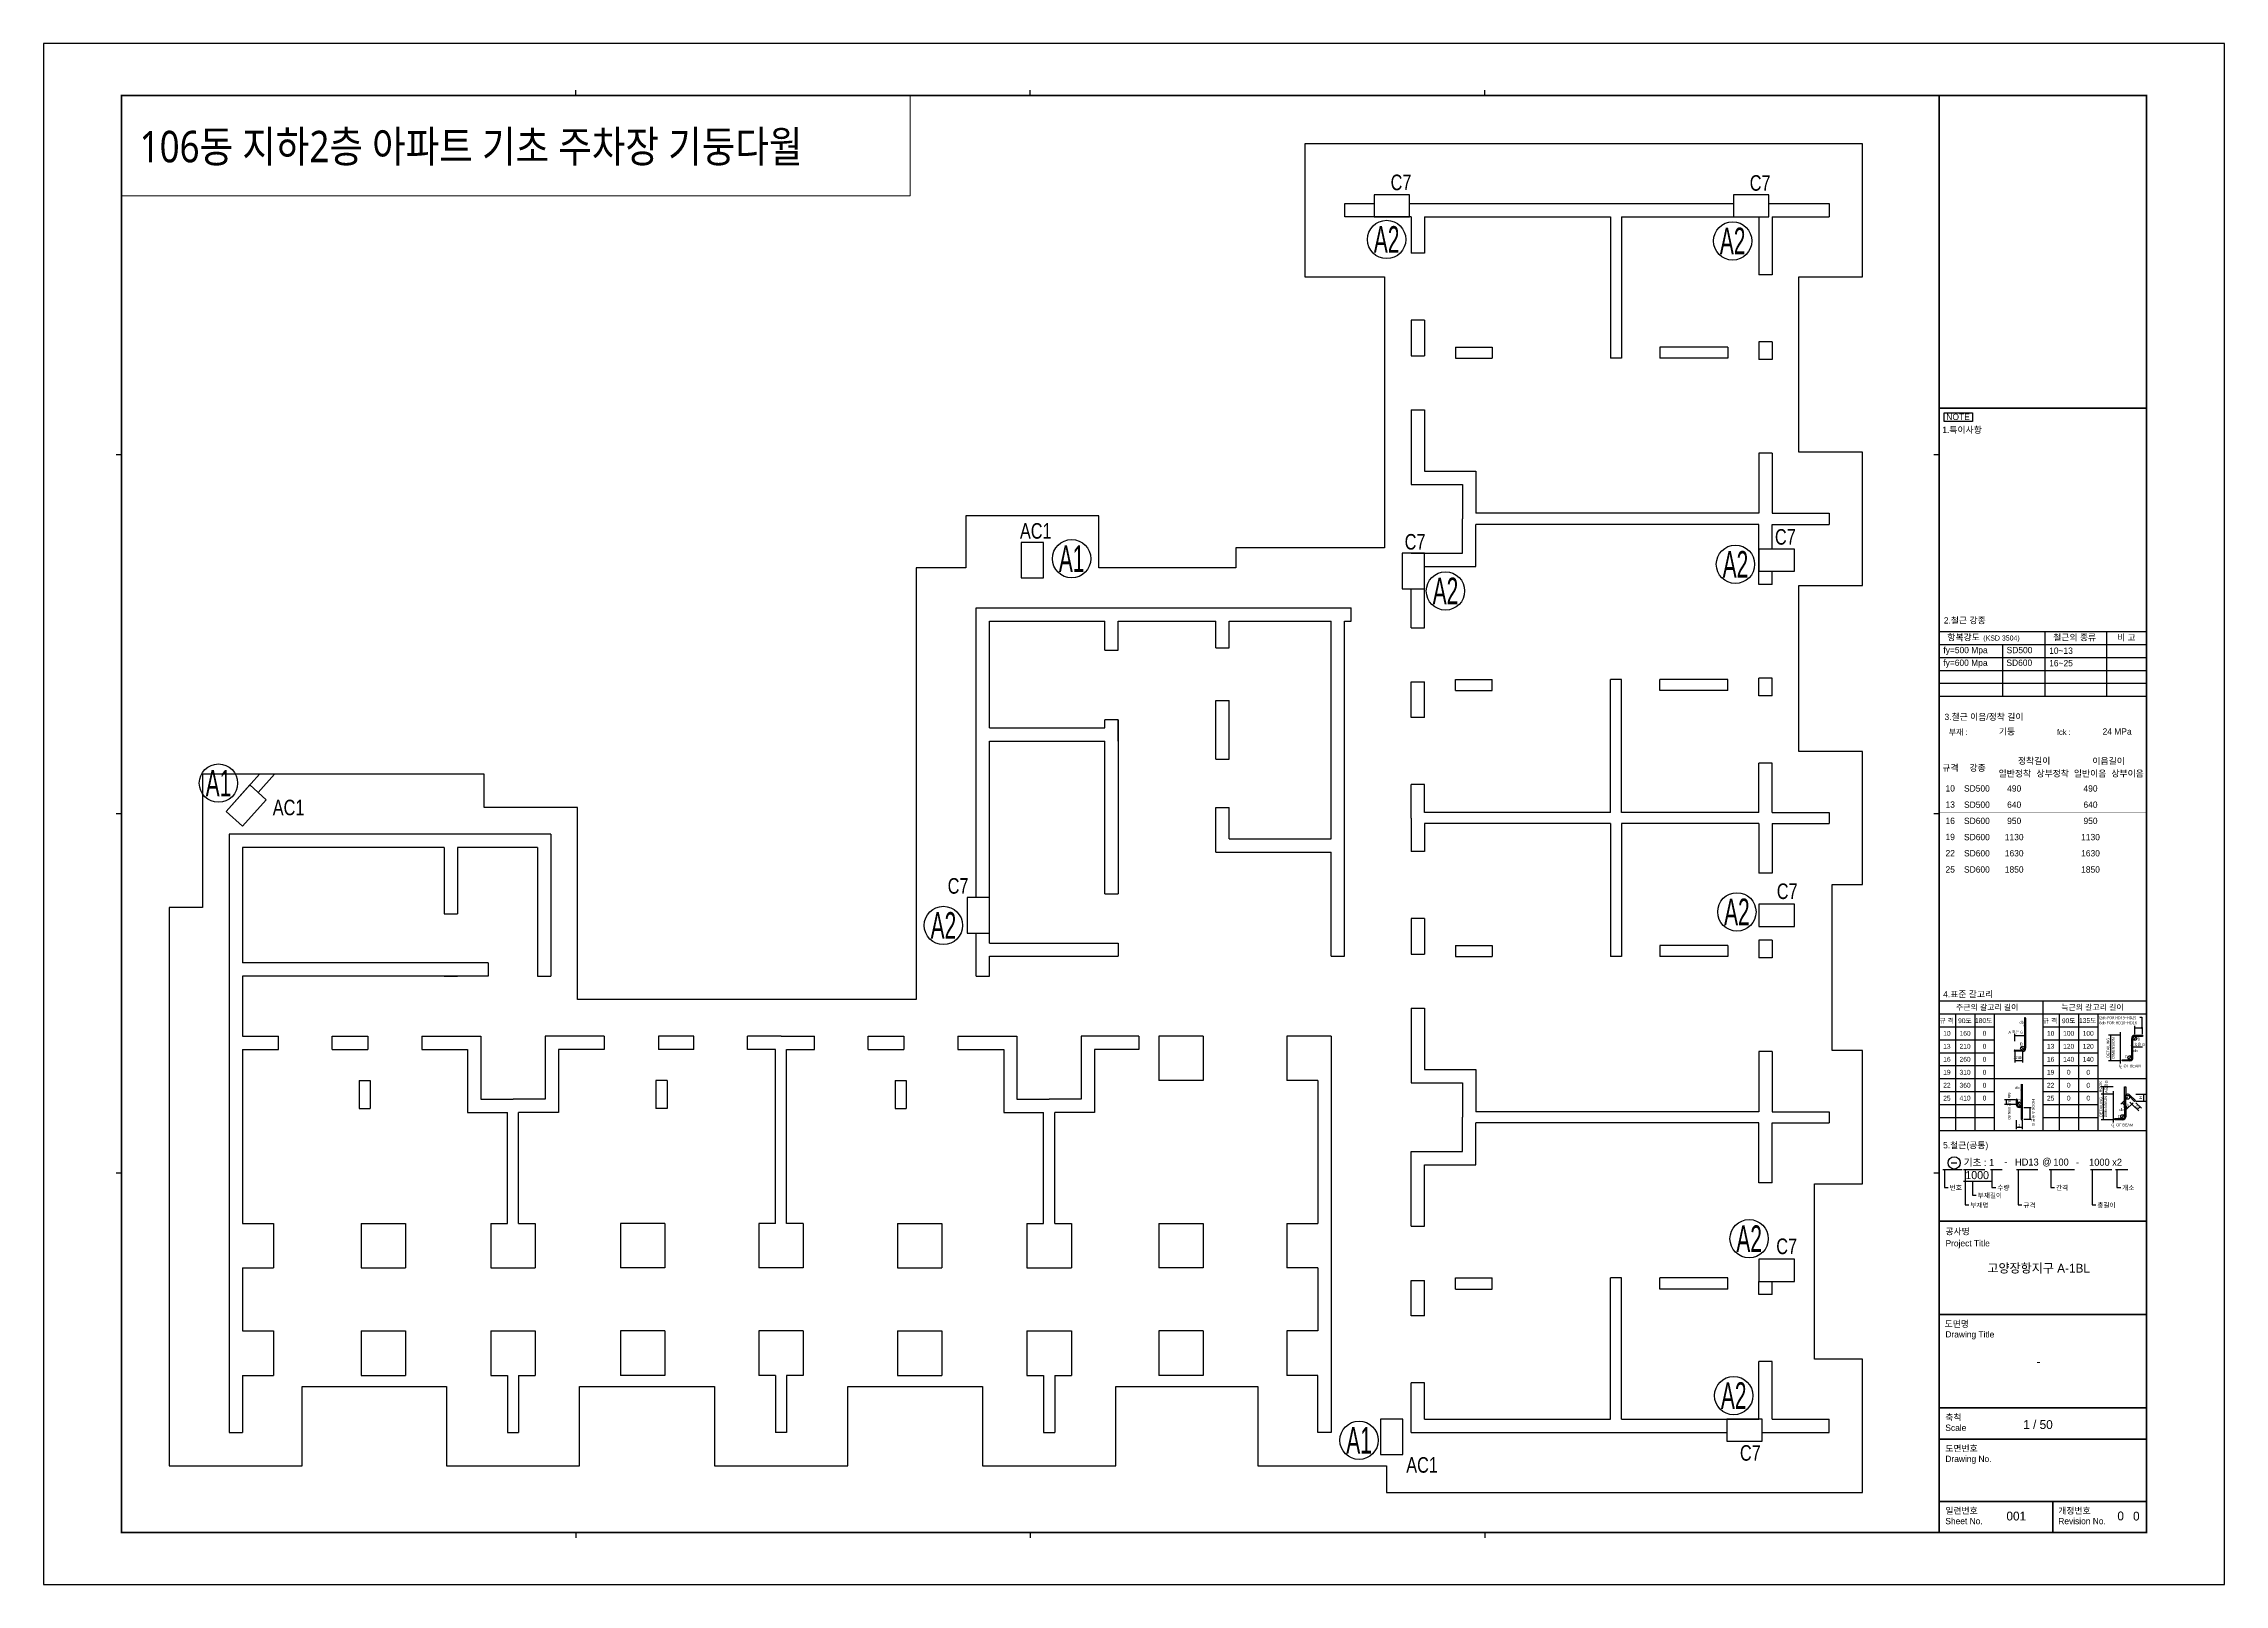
# Model space of a CAD drawing. Header units: millimetres. Extents: x 262481 to 2519995, y -394348 to 364571.
# Drawn here: x 418421 to 467561, y -300030 to -265322 of the extents above; entities that cross this region are included whole.
import ezdxf
from ezdxf.enums import TextEntityAlignment as Align

# ---------------------------------------------------------------- set-up
doc = ezdxf.new("R2010")
doc.units = ezdxf.units.MM
doc.header["$LTSCALE"] = 65
doc.layers.get('Defpoints').update_dxf_attribs({"color": 145})
for name, color, linetype in [('AMAC-NO', 5, 'Continuous'), ('DIM', 7, 'Continuous'), ('기둥부호', 1, 'Continuous')]:
    doc.layers.add(name, color=color, linetype=linetype)
doc.layers.add('XTITLE', color=22, linetype='Continuous', lineweight=0)
doc.styles.add('ARIAL', font='malgun.ttf')
doc.styles.add('HYULL', font='Dotum.ttf')
doc.styles.add('XRebarSheet', font='Hmkmrhd_0.ttf')
doc.styles.add('돋움', font='malgun.ttf')
doc.styles.add('돋음', font='Dotum.ttf')
doc.dimstyles.new('NDIM', dxfattribs={"dimtxt": 3, "dimasz": 1.5, "dimexe": 2, "dimexo": 2, "dimgap": 1, "dimtad": 1, "dimdec": 0, "dimdsep": 46, "dimlunit": 6, "dimtxsty": 'ARIAL', "dimblk": 'DOT', "dimcen": 1, "dimclrd": 256, "dimclre": 7, "dimclrt": 3, "dimadec": 0, "dimazin": 0, "dimtfac": 1, "dimtdec": 0, "dimtix": 1, "dimtmove": 2, "dimatfit": 3, "dimldrblk": 'DOT', "dimfxl": 0, "dimtvp": 1, "dimtolj": 1, "dimlwd": -1, "dimlwe": -1, "dimarcsym": 0})

msp = doc.modelspace()

# ---------------------------------------------------------------- texts
at = {"layer": 'AMAC-NO', "color": 1, "style": '돋음', "width": 0.6}
for p in [(448683.5, -269733.8), (456480.9, -269766.3), (456543.8, -277051.2), (450009.8, -277651.3), (438696.9, -285186.5), (456575.7, -284880.8), (456852.3, -292243.5), (456504.2, -295776.8)]:
    msp.add_text('A2', height=600, dxfattribs=at).set_placement(p, align=Align.MIDDLE_CENTER)
at = {"layer": 'AMAC-NO', "color": 7, "style": '돋음', "width": 0.6}
for p in [(441585.9, -276924.8), (422361.3, -281980.8), (448062.6, -296783.5)]:
    msp.add_text('A1', height=600, dxfattribs=at).set_placement(p, align=Align.MIDDLE_CENTER)
at = {"layer": 'XTITLE', "color": 2, "style": '돋움', "width": 0.85}
msp.add_text('106동 지하2층 아파트 기초 주차장 기둥다월', height=709.93, dxfattribs=at).set_placement((420586.4, -267641.3), align=Align.MIDDLE_LEFT)
at = {"layer": '기둥부호', "color": 3, "style": '돋음', "width": 0.8}
for s, p in [('C7', (449007.2, -268447.3)), ('C7', (457099.3, -268460.1)), ('AC1', (440777.2, -276298.2)), ('C7', (449323.9, -276543.9)), ('C7', (457667.6, -276433.1)), ('AC1', (423940.6, -282528.4)), ('C7', (439026.5, -284295.6)), ('C7', (457709.2, -284415.6)), ('C7', (457697.7, -292413.8)), ('AC1', (449482, -297338.5)), ('C7', (456879, -297068.8))]:
    msp.add_text(s, height=350, dxfattribs=at).set_placement(p, align=Align.MIDDLE)

# ---------------------------------------------------------------- blocks, each defined once
blk = doc.blocks.new('_Dot')
at = {"color": 0, "linetype": 'ByBlock', "lineweight": -2}
blk.add_line((-0.5, 0), (-1, 0), dxfattribs=at)
at = {"color": 0, "linetype": 'ByBlock', "const_width": 0.5}
blk.add_lwpolyline([(-0.25, 0, 1), (0.25, 0, 1)], format="xyb", close=True, dxfattribs=at)
blk = doc.blocks.new('*D12')
at = {"color": 7, "transparency": 16777216}
for p, q in [((80432, 20451), (80432, 20463)), ((80477, 20451), (80477, 20463))]:
    blk.add_line(p, q, dxfattribs=at)
at = {"transparency": 16777216}
blk.add_line((80433, 20461), (80475, 20461), dxfattribs=at)
at = {"layer": 'Defpoints', "color": 0, "transparency": 16777216}
for p in [(80432, 20449), (80477, 20461), (80477, 20449)]:
    blk.add_point(p, dxfattribs=at)
at = {"transparency": 16777216, "xscale": 1.5, "yscale": 1.5, "zscale": 1.5, "rotation": 180}
blk.add_blockref('_Dot', (80432, 20461), dxfattribs=at)
at = {"transparency": 16777216, "xscale": 1.5, "yscale": 1.5, "zscale": 1.5}
blk.add_blockref('_Dot', (80477, 20461), dxfattribs=at)
blk = doc.blocks.new('*D13')
at = {"color": 7, "transparency": 16777216}
for p, q in [((76172, 19024), (76172, 19045)), ((76217, 19024), (76217, 19045))]:
    blk.add_line(p, q, dxfattribs=at)
at = {"transparency": 16777216}
blk.add_line((76215, 19043), (76174, 19043), dxfattribs=at)
at = {"layer": 'Defpoints', "color": 0, "transparency": 16777216}
for p in [(76172, 19043), (76172, 19022), (76217, 19022)]:
    blk.add_point(p, dxfattribs=at)
at = {"transparency": 16777216, "xscale": 1.5, "yscale": 1.5, "zscale": 1.5, "rotation": 180}
blk.add_blockref('_Dot', (76172, 19043), dxfattribs=at)
at = {"transparency": 16777216, "xscale": 1.5, "yscale": 1.5, "zscale": 1.5}
blk.add_blockref('_Dot', (76217, 19043), dxfattribs=at)
blk = doc.blocks.new('*D14')
at = {"transparency": 16777216}
blk.add_line((80158, 18181), (80199, 18181), dxfattribs=at)
at = {"layer": 'Defpoints', "color": 0, "transparency": 16777216}
for p in [(80156, 18181), (80201, 18181), (80201, 18181)]:
    blk.add_point(p, dxfattribs=at)
at = {"transparency": 16777216, "xscale": 1.5, "yscale": 1.5, "zscale": 1.5, "rotation": 180}
blk.add_blockref('_Dot', (80156, 18181), dxfattribs=at)
at = {"transparency": 16777216, "xscale": 1.5, "yscale": 1.5, "zscale": 1.5}
blk.add_blockref('_Dot', (80201, 18181), dxfattribs=at)
blk = doc.blocks.new('ZBZDBSTH')
at = {"color": 8, "linetype": 'ByBlock'}
blk.add_lwpolyline([(17830, 3895), (17145, 3895), (17145, 7635), (17830, 7635), (17830, 10635), (16395, 10635), (16395, 14375), (17830, 14375), (17830, 17375), (16395, 17375), (16395, 21325), (17830, 21325), (17830, 24325), (5265, 24325), (5265, 21325), (7055, 21325), (7055, 15220), (3705, 15220), (3705, 14770), (620, 14770), (620, 15945), (-2380, 15945), (-2380, 14770), (-3495, 14770), (-3495, 5045), (-11130, 5045), (-11130, 9370), (-13230, 9370), (-13230, 10120), (-19580, 10120), (-19580, 7120), (-20330, 7120), (-20330, -5455), (-17330, -5455), (-17330, -3670), (-14080, -3670), (-14080, -5455), (-11080, -5455), (-11080, -3670), (-8040, -3670), (-8040, -5455), (-5040, -5455), (-5040, -3670), (-2000, -3670), (-2000, -5455), (1000, -5455), (1000, -3670), (4205, -3670), (4205, -5455), (7105, -5455), (7105, -6055), (17830, -6055), (17830, -3055), (16745, -3055), (16745, 895), (17830, 895)], close=True, dxfattribs=at)
at = {"layer": 'DIM', "color": 5}
for p, q in [((7620, 23175), (6820, 23175)), ((6820, 23175), (6820, 22975)), ((7620, 22975), (7620, 23175)), ((15720, 23175), (14920, 23175)), ((14920, 23175), (14920, 22975)), ((15720, 22975), (15720, 23175)), ((6165, 22975), (6820, 22975)), ((6165, 22675), (6165, 22975)), ((7655, 22675), (6165, 22675)), ((7620, 22975), (14920, 22975)), ((7655, 22675), (7655, 21860)), ((7955, 22675), (7955, 21860)), ((7955, 22675), (12150, 22675)), ((12150, 22675), (12150, 19495)), ((12400, 22675), (12400, 19495)), ((12400, 22675), (15495, 22675)), ((15495, 22675), (15495, 21375)), ((15720, 22975), (17080, 22975)), ((15795, 22675), (15795, 21375)), ((15795, 22675), (17080, 22675)), ((17080, 22975), (17080, 22675)), ((7955, 21860), (7655, 21860)), ((15795, 21375), (15495, 21375)), ((7955, 20350), (7655, 20350)), ((7655, 20350), (7655, 19550)), ((7955, 20350), (7955, 19550)), ((8655, 19745), (9485, 19745)), ((8655, 19745), (8655, 19495)), ((9485, 19745), (9485, 19495)), ((14795, 19745), (13260, 19745)), ((13260, 19745), (13260, 19495)), ((14795, 19745), (14795, 19495)), ((15495, 19865), (15495, 19465)), ((15795, 19865), (15495, 19865)), ((15795, 19865), (15795, 19465)), ((7655, 19550), (7955, 19550)), ((8655, 19495), (9485, 19495)), ((12400, 19495), (12150, 19495)), ((14795, 19495), (13260, 19495)), ((15795, 19465), (15495, 19465)), ((7655, 18330), (7955, 18330)), ((7655, 18330), (7655, 16650)), ((7955, 18330), (7955, 16950)), ((15495, 17355), (15495, 16000)), ((15795, 17355), (15495, 17355)), ((15795, 17355), (15795, 16000)), ((7955, 16950), (9115, 16950)), ((9115, 16950), (9115, 16000)), ((7655, 16650), (8815, 16650)), ((8815, 16650), (8815, 15875)), ((8815, 15100), (8815, 15875)), ((15495, 16000), (9115, 16000)), ((15495, 15750), (9115, 15750)), ((9115, 14800), (9115, 15750)), ((15495, 14395), (15495, 15750)), ((15795, 16000), (17080, 16000)), ((15795, 15195), (15795, 15750)), ((15795, 15750), (17080, 15750)), ((17080, 16000), (17080, 15750)), ((-630, 15345), (-1130, 15345)), ((-1130, 15345), (-1130, 14545)), ((-630, 14545), (-630, 15345)), ((7655, 15100), (7455, 15100)), ((7455, 15100), (7455, 14300)), ((7655, 15100), (8815, 15100)), ((7955, 13420), (7955, 14800)), ((7955, 14800), (9115, 14800)), ((16295, 15195), (15795, 15195)), ((16295, 14695), (16295, 15195)), ((-1130, 14545), (-630, 14545)), ((7455, 14300), (7655, 14300)), ((7655, 13420), (7655, 14300)), ((15795, 14395), (15495, 14395)), ((15795, 14395), (15795, 14695)), ((15795, 14695), (16295, 14695)), ((-2145, 13870), (6305, 13870)), ((-2145, 7345), (-2145, 13870)), ((6305, 13570), (6305, 13870)), ((-1845, 11170), (-1845, 13570)), ((-1845, 13570), (755, 13570)), ((755, 12915), (755, 13570)), ((1055, 13570), (3255, 13570)), ((1055, 12915), (1055, 13570)), ((3255, 12970), (3255, 13570)), ((3555, 13570), (5855, 13570)), ((3555, 12970), (3555, 13570)), ((5855, 8670), (5855, 13570)), ((6155, 6020), (6155, 13570)), ((6155, 13570), (6305, 13570)), ((7655, 13420), (7955, 13420)), ((755, 12915), (1055, 12915)), ((3255, 12970), (3555, 12970)), ((15495, 11885), (15495, 12285)), ((15795, 12285), (15495, 12285)), ((15795, 11885), (15795, 12285)), ((7655, 12200), (7955, 12200)), ((7655, 11400), (7655, 12200)), ((7955, 11400), (7955, 12200)), ((8655, 12255), (9485, 12255)), ((8655, 12005), (8655, 12255)), ((8655, 12005), (9485, 12005)), ((9485, 12005), (9485, 12255)), ((12150, 9260), (12150, 12255)), ((12400, 12255), (12150, 12255)), ((12400, 9260), (12400, 12255)), ((14795, 12255), (13260, 12255)), ((13260, 12005), (13260, 12255)), ((14795, 12005), (13260, 12005)), ((14795, 12005), (14795, 12255)), ((15795, 11885), (15495, 11885)), ((755, 11170), (755, 11345)), ((1055, 11345), (755, 11345)), ((1055, 11345), (1055, 7430)), ((1055, 10870), (1055, 11345)), ((3255, 10460), (3255, 11780)), ((3255, 11780), (3555, 11780)), ((3555, 10460), (3555, 11780)), ((7955, 11400), (7655, 11400)), ((-1845, 11170), (755, 11170)), ((-1845, 6320), (-1845, 10870)), ((-1845, 10870), (755, 10870)), ((755, 7430), (755, 10870)), ((3255, 10460), (3555, 10460)), ((15795, 10375), (15495, 10375)), ((15495, 9260), (15495, 10375)), ((15795, 9260), (15795, 10375)), ((-18296, 10120), (-19047, 9286)), ((-17959, 10120), (-18325, 9713)), ((7955, 9890), (7655, 9890)), ((7655, 9135), (7655, 9890)), ((7955, 9260), (7955, 9890)), ((-18675, 8952), (-18140, 9546)), ((-18140, 9546), (-18325, 9713)), ((3255, 8370), (3255, 9370)), ((3255, 9370), (3555, 9370)), ((3555, 8670), (3555, 9370)), ((-19047, 9286), (-18675, 8952)), ((7655, 9135), (7655, 8380)), ((12150, 9260), (7955, 9260)), ((12150, 9010), (7955, 9010)), ((7955, 9010), (7955, 8380)), ((12150, 9010), (12150, 6015)), ((15495, 9260), (12400, 9260)), ((15495, 9010), (12400, 9010)), ((12400, 9010), (12400, 6015)), ((15495, 9010), (15495, 7895)), ((15795, 9260), (17080, 9260)), ((15795, 9010), (15795, 7895)), ((15795, 9010), (17080, 9010)), ((17080, 9260), (17080, 9010)), ((-18980, 8770), (-18980, -4705)), ((-11730, 8770), (-18980, 8770)), ((-14130, 8470), (-18680, 8470)), ((-18680, 8470), (-18680, 5870)), ((-14130, 8470), (-14130, 6980)), ((-12030, 8470), (-13830, 8470)), ((-13830, 8470), (-13830, 6980)), ((-12030, 8470), (-12030, 5570)), ((-11730, 8770), (-11730, 5570)), ((3255, 8370), (5855, 8370)), ((3555, 8670), (5855, 8670)), ((5855, 6020), (5855, 8370)), ((7955, 8380), (7655, 8380)), ((15795, 7895), (15495, 7895)), ((755, 7430), (1055, 7430)), ((-14130, 6980), (-13830, 6980)), ((-2145, 7345), (-2345, 7345)), ((-2345, 7345), (-2345, 6545)), ((15495, 7195), (15495, 6695)), ((16295, 7195), (15495, 7195)), ((16295, 6695), (16295, 7195)), ((-2345, 6545), (-2145, 6545)), ((-2145, 5570), (-2145, 6545)), ((7955, 6870), (7655, 6870)), ((7655, 6870), (7655, 6070)), ((7955, 6870), (7955, 6070)), ((15495, 6695), (16295, 6695)), ((-1845, 6320), (1055, 6320)), ((-1845, 5570), (-1845, 6020)), ((-1845, 6020), (1055, 6020)), ((1055, 6320), (1055, 6020)), ((5855, 6020), (6155, 6020)), ((7655, 6070), (7955, 6070)), ((8655, 6265), (9485, 6265)), ((8655, 6265), (8655, 6015)), ((8655, 6015), (9485, 6015)), ((9485, 6265), (9485, 6015)), ((12400, 6015), (12150, 6015)), ((14795, 6265), (13260, 6265)), ((13260, 6265), (13260, 6015)), ((14795, 6015), (13260, 6015)), ((14795, 6265), (14795, 6015)), ((15495, 6385), (15495, 5985)), ((15795, 6385), (15495, 6385)), ((15795, 5985), (15495, 5985)), ((15795, 6385), (15795, 5985)), ((-13140, 5870), (-18680, 5870)), ((-13140, 5570), (-18680, 5570)), ((-18680, 5570), (-18680, 4220)), ((-14130, 5570), (-13830, 5570)), ((-13140, 5870), (-13140, 5570)), ((-12030, 5570), (-11730, 5570)), ((-2145, 5570), (-1845, 5570)), ((7655, 4850), (7955, 4850)), ((7655, 4850), (7655, 3170)), ((7955, 4850), (7955, 3470)), ((-18680, 4220), (-17865, 4220)), ((-17865, 3920), (-17865, 4220)), ((-16655, 3920), (-16655, 4220)), ((-16655, 4220), (-15855, 4220)), ((-15855, 4220), (-15855, 3920)), ((-14635, 4220), (-14635, 3920)), ((-14635, 4220), (-13305, 4220)), ((-13305, 4220), (-13305, 2800)), ((-10525, 4220), (-11855, 4220)), ((-11855, 4220), (-11855, 2800)), ((-10525, 4220), (-10525, 3920)), ((-9305, 4220), (-9305, 3920)), ((-8505, 4220), (-9305, 4220)), ((-8505, 3920), (-8505, 4220)), ((-7295, 3920), (-7295, 4220)), ((-6540, 4220), (-7295, 4220)), ((-6540, 4220), (-5785, 4220)), ((-5785, 3920), (-5785, 4220)), ((-4575, 3920), (-4575, 4220)), ((-4575, 4220), (-3775, 4220)), ((-3775, 4220), (-3775, 3920)), ((-2555, 4220), (-2555, 3920)), ((-2555, 4220), (-1225, 4220)), ((-1225, 4220), (-1225, 2800)), ((1520, 4220), (225, 4220)), ((225, 4220), (225, 2800)), ((1520, 4220), (1520, 3920)), ((2970, 4220), (1970, 4220)), ((1970, 4220), (1970, 3220)), ((2970, 4220), (2970, 3220)), ((5855, 4220), (4855, 4220)), ((4855, 4220), (4855, 3220)), ((5855, 4220), (5855, -4705)), ((-18680, 3920), (-17865, 3920)), ((-18680, 3920), (-18680, 0)), ((-16655, 3920), (-15855, 3920)), ((-14635, 3920), (-13605, 3920)), ((-13605, 3920), (-13605, 2500)), ((-10525, 3920), (-11555, 3920)), ((-11555, 3920), (-11555, 2500)), ((-8505, 3920), (-9305, 3920)), ((-6665, 3920), (-7295, 3920)), ((-6665, 0), (-6665, 3920)), ((-6415, 0), (-6415, 3920)), ((-6415, 3920), (-5785, 3920)), ((-4575, 3920), (-3775, 3920)), ((-2555, 3920), (-1525, 3920)), ((-1525, 3920), (-1525, 2500)), ((1520, 3920), (525, 3920)), ((525, 3920), (525, 2500)), ((7955, 3470), (9115, 3470)), ((9115, 3470), (9115, 2520)), ((15495, 3875), (15495, 2520)), ((15795, 3875), (15495, 3875)), ((15795, 3875), (15795, 2520)), ((-16050, 3220), (-16050, 2590)), ((-16050, 3220), (-15800, 3220)), ((-15800, 3220), (-15800, 2590)), ((-9360, 3220), (-9360, 2590)), ((-9110, 3220), (-9360, 3220)), ((-9110, 3220), (-9110, 2590)), ((-3970, 3220), (-3970, 2590)), ((-3970, 3220), (-3720, 3220)), ((-3720, 3220), (-3720, 2590)), ((2970, 3220), (1970, 3220)), ((5555, 3220), (4855, 3220)), ((5555, 3220), (5555, 0)), ((7655, 3170), (8815, 3170)), ((8815, 3170), (8815, 2395)), ((-16050, 2590), (-15800, 2590)), ((-13605, 2500), (-12705, 2500)), ((-13305, 2800), (-12580, 2800)), ((-12705, 0), (-12705, 2500)), ((-11855, 2800), (-12580, 2800)), ((-12455, 0), (-12455, 2500)), ((-11555, 2500), (-12455, 2500)), ((-9110, 2590), (-9360, 2590)), ((-3970, 2590), (-3720, 2590)), ((-1525, 2500), (-625, 2500)), ((-1225, 2800), (-500, 2800)), ((-625, 0), (-625, 2500)), ((225, 2800), (-500, 2800)), ((525, 2500), (-375, 2500)), ((-375, 0), (-375, 2500)), ((15495, 2520), (9115, 2520)), ((15795, 2520), (17080, 2520)), ((17080, 2520), (17080, 2270)), ((8815, 1620), (8815, 2395)), ((9115, 1320), (9115, 2270)), ((15495, 2270), (9115, 2270)), ((15495, 915), (15495, 2270)), ((15795, 915), (15795, 2270)), ((15795, 2270), (17080, 2270)), ((7655, -60), (7655, 1620)), ((7655, 1620), (8815, 1620)), ((7955, -60), (7955, 1320)), ((7955, 1320), (9115, 1320)), ((15795, 915), (15495, 915)), ((-18680, 0), (-17980, 0)), ((-17980, 0), (-17980, -1000)), ((-16000, 0), (-15000, 0)), ((-16000, 0), (-16000, -1000)), ((-15000, 0), (-15000, -1000)), ((-13080, 0), (-12705, 0)), ((-13080, 0), (-13080, -1000)), ((-12455, 0), (-12080, 0)), ((-12080, 0), (-12080, -1000)), ((-9160, 0), (-10160, 0)), ((-10160, 0), (-10160, -1000)), ((-9160, 0), (-9160, -1000)), ((-6665, 0), (-7040, 0)), ((-7040, 0), (-7040, -1000)), ((-6040, 0), (-6415, 0)), ((-6040, 0), (-6040, -1000)), ((-3920, 0), (-2920, 0)), ((-3920, 0), (-3920, -1000)), ((-2920, 0), (-2920, -1000)), ((-1000, 0), (-625, 0)), ((-1000, 0), (-1000, -1000)), ((-375, 0), (0, 0)), ((0, 0), (0, -1000)), ((1970, 0), (2970, 0)), ((1970, 0), (1970, -1000)), ((2970, 0), (2970, -1000)), ((4855, 0), (5555, 0)), ((4855, 0), (4855, -1000)), ((7655, -60), (7955, -60)), ((16295, -805), (15495, -805)), ((15495, -805), (15495, -1305)), ((16295, -1305), (16295, -805)), ((-18680, -1000), (-18680, -2420)), ((-18680, -1000), (-17980, -1000)), ((-16000, -1000), (-15000, -1000)), ((-13080, -1000), (-12080, -1000)), ((-9160, -1000), (-10160, -1000)), ((-6040, -1000), (-7040, -1000)), ((-3920, -1000), (-2920, -1000)), ((-1000, -1000), (0, -1000)), ((2970, -1000), (1970, -1000)), ((5555, -1000), (4855, -1000)), ((5555, -1000), (5555, -2420)), ((7655, -1280), (7955, -1280)), ((7655, -2080), (7655, -1280)), ((7955, -2080), (7955, -1280)), ((8655, -1225), (9485, -1225)), ((8655, -1475), (8655, -1225)), ((9485, -1475), (9485, -1225)), ((12150, -4405), (12150, -1225)), ((12400, -1225), (12150, -1225)), ((12400, -4405), (12400, -1225)), ((14795, -1225), (13260, -1225)), ((13260, -1475), (13260, -1225)), ((14795, -1475), (14795, -1225)), ((15495, -1595), (15495, -1305)), ((15795, -1595), (15795, -1305)), ((15795, -1305), (16295, -1305)), ((8655, -1475), (9485, -1475)), ((14795, -1475), (13260, -1475)), ((15795, -1595), (15495, -1595)), ((-18680, -2420), (-17980, -2420)), ((-17980, -2420), (-17980, -3420)), ((-16000, -2420), (-15000, -2420)), ((-16000, -2420), (-16000, -3420)), ((-15000, -2420), (-15000, -3420)), ((-13080, -2420), (-12080, -2420)), ((-13080, -2420), (-13080, -3420)), ((-12080, -2420), (-12080, -3420)), ((-9160, -2420), (-10160, -2420)), ((-10160, -2420), (-10160, -3420)), ((-9160, -2420), (-9160, -3420)), ((-6040, -2420), (-7040, -2420)), ((-7040, -2420), (-7040, -3420)), ((-6040, -2420), (-6040, -3420)), ((-3920, -2420), (-2920, -2420)), ((-3920, -2420), (-3920, -3420)), ((-2920, -2420), (-2920, -3420)), ((-1000, -2420), (0, -2420)), ((-1000, -2420), (-1000, -3420)), ((0, -2420), (0, -3420)), ((2970, -2420), (1970, -2420)), ((1970, -2420), (1970, -3420)), ((2970, -2420), (2970, -3420)), ((4855, -2420), (4855, -3420)), ((5555, -2420), (4855, -2420)), ((7955, -2080), (7655, -2080)), ((-18680, -3420), (-18680, -4705)), ((-18680, -3420), (-17980, -3420)), ((-16000, -3420), (-15000, -3420)), ((-13080, -3420), (-12705, -3420)), ((-12705, -3420), (-12705, -4705)), ((-12455, -3420), (-12455, -4705)), ((-12455, -3420), (-12080, -3420)), ((-9160, -3420), (-10160, -3420)), ((-6665, -3420), (-7040, -3420)), ((-6665, -3420), (-6665, -4705)), ((-6415, -3420), (-6415, -4705)), ((-6040, -3420), (-6415, -3420)), ((-3920, -3420), (-2920, -3420)), ((-1000, -3420), (-625, -3420)), ((-625, -3420), (-625, -4705)), ((-375, -3420), (-375, -4705)), ((-375, -3420), (0, -3420)), ((2970, -3420), (1970, -3420)), ((5555, -3420), (4855, -3420)), ((5555, -4705), (5555, -3420)), ((15795, -3105), (15495, -3105)), ((15495, -4405), (15495, -3105)), ((15795, -4405), (15795, -3105)), ((7955, -3590), (7655, -3590)), ((7655, -4705), (7655, -3590)), ((7955, -4405), (7955, -3590)), ((7470, -4405), (6970, -4405)), ((6970, -4405), (6970, -5205)), ((7470, -5205), (7470, -4405)), ((7955, -4405), (12150, -4405)), ((12400, -4405), (15495, -4405)), ((15795, -4405), (17080, -4405)), ((17080, -4705), (17080, -4405)), ((-18980, -4705), (-18680, -4705)), ((-12705, -4705), (-12455, -4705)), ((-6415, -4705), (-6665, -4705)), ((-625, -4705), (-375, -4705)), ((5855, -4705), (5555, -4705)), ((7655, -4705), (14770, -4705)), ((14770, -4705), (14770, -4905)), ((14770, -4905), (15570, -4905)), ((15570, -4705), (17080, -4705)), ((15570, -4905), (15570, -4705)), ((6970, -5205), (7470, -5205))]:
    blk.add_line(p, q, dxfattribs=at)
blk = doc.blocks.new('dhs_sheet2e')
h = blk.add_hatch(color=256)
edge = h.paths.add_edge_path()
edge.add_line((76299, 21797), (76299, 20646.2))
edge.add_arc((76224.2, 20646.2), 74.7, -90, 0, ccw=False)
edge.add_line((76224.2, 20571.5), (75925.3, 20571.5))
edge.add_arc((75925.3, 20549.1), 22.4, 90, 270)
edge.add_line((75925.3, 20526.7), (76224.2, 20526.7))
edge.add_arc((76224.2, 20646.2), 119.6, 270, 360)
edge.add_line((76343.8, 20646.2), (76343.8, 21797))
edge.add_arc((76321.4, 21797), 22.4, 0, 180)
blk.add_hatch(color=256).paths.add_polyline_path([(80850.3, 21144.3), (80551.4, 21144.3, 0.4142136), (80431.9, 21024.7), (80431.9, 20621.2), (80431.9, 20277.5, -0.4142136), (80357.1, 20202.7), (80058.2, 20202.7), (80058.2, 20157.9), (80357.1, 20157.9, 0.4142136), (80476.7, 20277.5), (80476.7, 20621.2), (80476.7, 21024.7, -0.4142136), (80551.4, 21099.4), (80850.3, 21099.4)])
h = blk.add_hatch(color=256)
h.paths.add_polyline_path([(76216.8, 18481.2, -0.2277351), (76172, 18387.9), (76172, 17913.3, 1), (76216.8, 17913.3)])
h.paths.add_polyline_path([(76216.8, 19258.4, 1), (76172, 19258.4), (76172, 18481.2, -0.1833618), (76153.2, 18431.7, -0.6790836), (76150.1, 18423.9, -0.2067221), (76146.9, 18425.3, -0.6466922), (76022.6, 18481.2), (76022.6, 18660.6, 1), (75977.7, 18660.6), (75977.7, 18481.2, 1), (76216.8, 18481.2)])
h.paths.add_polyline_path([(76153.2, 18431.7, -0.0300135), (76146.9, 18425.3, 0.2067221), (76150.1, 18423.9, 0.6790836)], flags=17)
h = blk.add_hatch(color=256)
h.paths.add_polyline_path([(80200.9, 19160.1), (80156.1, 19160.1), (80156.1, 18756.6, -0.2277351), (80200.9, 18850)])
h.paths.add_polyline_path([(80156.1, 18756.6), (80156.1, 18353.1), (80156.1, 18009.4, -0.4142136), (80081.4, 17934.7), (79782.5, 17934.7), (79782.5, 17889.8), (80081.4, 17889.8, 0.4142136), (80200.9, 18009.4), (80200.9, 18353.1), (80200.9, 18756.6, -0.6681786), (80328.5, 18809.5), (80539.9, 18598.1), (80571.6, 18629.8), (80360.2, 18841.2, 0.6681786)])
at = {"color": 7}
for p, q in [((20500.6, 57331.7), (20500.6, 57531.5)), ((38004.8, 57331.7), (38004.8, 57531.5)), ((55508.9, 57331.7), (55508.9, 57531.5)), ((2996.4, 43498.2), (2796.7, 43498.2)), ((73013.1, 43498.2), (72813.3, 43498.2)), ((73013.1, 36694), (81003.6, 36694)), ((73013.1, 36194.6), (81003.6, 36194.6)), ((75452.6, 36194.6), (75452.6, 34197)), ((77085.8, 36694), (77085.8, 34197)), ((79453.7, 36694), (79453.7, 34197)), ((73013.1, 35695.2), (81003.6, 35695.2)), ((73013.1, 35195.8), (81003.6, 35195.8)), ((73013.1, 34696.4), (81003.6, 34696.4)), ((73013.1, 34197), (81003.6, 34197)), ((2996.4, 29664.7), (2796.7, 29664.7)), ((73013.1, 29664.7), (72813.3, 29664.7)), ((76343.8, 20916), (76343.8, 21141.7)), ((79996, 21144.3), (79533, 21144.3)), ((80551.4, 21191.6), (80551.4, 21507.4)), ((80850.3, 21191.6), (80850.3, 21435)), ((80431.9, 20947.5), (80431.9, 20685.3)), ((79996, 20157.9), (79533, 20157.9)), ((75953.1, 18660.6), (75532.2, 18660.6)), ((75953.1, 18481.2), (75532.2, 18481.2)), ((79720.2, 19160.1), (79257.5, 19160.1)), ((79720.2, 18876.2), (79257.5, 18876.2)), ((79720.2, 18876.2), (79257.5, 18876.2)), ((80273.9, 18754.9), (80011.4, 18492.3)), ((80485.3, 18543.5), (80222.7, 18281)), ((80591.1, 18876.2), (80958.3, 18876.2)), ((80591.1, 18607.2), (80958.3, 18607.2)), ((80594.5, 18543.5), (80804.2, 18333.8)), ((75977.7, 17876.9), (75977.7, 17530.5)), ((76216.8, 17876.9), (76216.8, 17530.5)), ((76270.6, 18361.7), (76562.3, 18361.7)), ((76270.6, 17913.3), (76562.3, 17913.3)), ((79720.2, 17885.5), (79257.5, 17885.5)), ((80488.8, 18437.8), (80698.5, 18228.1)), ((73477.6, 16230.5), (73697, 16230.5)), ((2996.4, 15831.2), (2796.7, 15831.2)), ((73013.1, 15831.2), (72813.3, 15831.2)), ((20500.6, 1997.6), (20500.6, 1797.9)), ((38004.8, 1997.6), (38004.8, 1797.9)), ((55508.9, 1997.6), (55508.9, 1797.9))]:
    blk.add_line(p, q, dxfattribs=at)
at = {"color": 7, "ltscale": 2}
for p, q in [((73013.1, 22471.6), (81003.6, 22471.6)), ((73013.1, 21972.2), (81003.6, 21972.2)), ((73637.3, 21972.2), (73637.3, 17477.6)), ((74386.4, 21972.2), (74386.4, 17477.6)), ((75135.6, 21972.2), (75135.6, 17477.6)), ((77008.3, 22471.6), (77008.3, 17477.6)), ((77632.6, 21972.2), (77632.6, 17477.6)), ((78381.7, 21972.2), (78381.7, 17477.6)), ((79130.8, 21972.2), (79130.8, 17477.6)), ((73013.1, 21472.8), (75135.6, 21472.8)), ((77008.3, 21472.8), (79130.8, 21472.8)), ((75135.6, 19475.2), (77008.3, 19475.2)), ((79130.8, 19475.2), (81003.6, 19475.2)), ((73013.1, 17477.6), (81003.6, 17477.6))]:
    blk.add_line(p, q, dxfattribs=at)
at = {"color": 1}
for p, q in [((75925.3, 20916), (75925.3, 21199.6)), ((75926.8, 21139.7), (76342.3, 21139.7)), ((76299, 21501), (76299, 21548.4)), ((76342.3, 21546.4), (76300.5, 21546.4)), ((76343.8, 21501), (76343.8, 21548.4)), ((75925.3, 20500.1), (75925.3, 20098.9)), ((76224.2, 20500.1), (76224.2, 20098.9)), ((76222.7, 20158.9), (75926.8, 20158.9))]:
    blk.add_line(p, q, dxfattribs=at)
for p, q in [((76299, 21797), (76299, 20646.2)), ((76343.8, 21797), (76343.8, 20646.2)), ((79607.9, 21142.4), (79607.9, 20159.8)), ((80431.9, 20277.5), (80431.9, 21024.7)), ((80476.7, 20277.5), (80476.7, 21024.7)), ((80498.6, 20971.9), (80604.3, 21077.5)), ((80551.4, 21144.3), (80850.3, 21144.3)), ((80850.3, 21099.4), (80551.4, 21099.4)), ((80553.3, 21432.5), (80848.4, 21432.5)), ((80742.8, 21835.3), (80817.5, 21835.3)), ((80817.5, 21835.3), (80817.5, 21432.5)), ((80850.3, 21144.3), (80850.3, 21099.4)), ((75925.3, 20571.5), (76224.2, 20571.5)), ((76224.2, 20526.7), (75925.3, 20526.7)), ((76277.1, 20593.4), (76171.4, 20699.1)), ((80058.2, 20202.7), (80357.1, 20202.7)), ((80058.2, 20157.9), (80058.2, 20202.7)), ((80304.3, 20224.6), (80410, 20330.3)), ((80835.3, 20687.8), (80431.9, 20687.8)), ((80357.1, 20157.9), (80058.2, 20157.9)), ((75592.1, 18659.1), (75592.1, 18482.7)), ((75977.7, 18660.6), (75977.7, 18481.2)), ((76022.6, 18660.6), (76022.6, 18481.2)), ((76150.1, 18428.4), (76044.4, 18534.1)), ((76172, 19258.4), (76172, 18481.2)), ((76216.8, 19258.4), (76216.8, 18481.2)), ((79332.2, 19158.3), (79332.2, 18878.1)), ((79332.2, 18874.3), (79332.2, 17887.4)), ((80065.6, 18544), (80274.3, 18335.3)), ((80156.1, 18353.1), (80156.1, 18756.6)), ((80200.9, 18353.1), (80200.9, 18756.6)), ((80328.5, 18809.5), (80539.9, 18598.1)), ((80357.7, 18568.9), (80698.5, 18228.1)), ((80360.2, 18841.2), (80571.6, 18629.8)), ((80539.9, 18598.1), (80571.6, 18629.8)), ((80883.4, 18874.3), (80883.4, 18609.1)), ((76502.4, 18360.2), (76502.4, 17914.8)), ((79782.5, 17889.8), (79782.5, 17934.7)), ((79782.5, 17934.7), (80081.4, 17934.7)), ((80081.4, 17889.8), (79782.5, 17889.8)), ((80028.6, 17956.6), (80134.2, 18062.2)), ((80156.1, 18353.1), (80156.1, 18009.4)), ((80200.9, 18353.1), (80200.9, 18009.4)), ((80749.9, 18385.4), (80646.9, 18282.4)), ((76215.3, 17590.4), (75979.2, 17590.4))]:
    blk.add_line(p, q)
at = {"linetype": 'Continuous'}
for p, q in [((79998.5, 20053.3), (79998.5, 21263.8)), ((79722.7, 17785.2), (79722.7, 18995.8))]:
    blk.add_line(p, q, dxfattribs=at)
at = {"color": 4}
for p, q in [((76216.8, 18481.2), (76216.8, 17913.3)), ((80156.1, 19160.1), (80200.9, 19160.1)), ((80156.1, 18756.6), (80156.1, 19160.1)), ((80200.9, 19160.1), (80200.9, 18850)), ((76172, 18387.9), (76172, 17913.3))]:
    blk.add_line(p, q, dxfattribs=at)
at = {"color": 1, "ltscale": 2}
for p, q in [((73160.8, 15979.6), (73897.2, 15979.6)), ((73217.3, 15979.6), (73217.3, 15288.3)), ((73955, 15979.6), (74769.1, 15979.6)), ((74011.5, 15979.6), (74011.5, 14611.4)), ((74992, 15979.6), (75438.1, 15979.6)), ((75048.5, 15979.6), (75048.5, 15288.3)), ((75998.4, 15979.6), (76812.5, 15979.6)), ((76054.9, 15979.6), (76054.9, 14611.4)), ((77253.2, 15979.6), (78222.3, 15979.6)), ((77309.7, 15979.6), (77309.7, 15288.3)), ((78846.9, 15979.6), (79661, 15979.6)), ((78903.4, 15979.6), (78903.4, 14611.4)), ((79804.8, 15979.6), (80281.2, 15979.6)), ((79861.3, 15979.6), (79861.3, 15288.3)), ((73217.3, 15288.3), (73361.3, 15288.3)), ((73955, 15525.5), (75020.4, 15525.5)), ((74296, 15525.5), (74296, 14991.1)), ((75048.5, 15288.3), (75192.5, 15288.3)), ((77309.7, 15288.3), (77453.7, 15288.3)), ((79861.3, 15288.3), (80005.3, 15288.3)), ((74011.5, 14611.4), (74155.5, 14611.4)), ((74296, 14991.1), (74440, 14991.1)), ((76054.9, 14611.4), (76198.9, 14611.4)), ((78903.4, 14611.4), (79047.4, 14611.4))]:
    blk.add_line(p, q, dxfattribs=at)
at = {"color": 30}
for p, q in [((73013.1, 6791.9), (81003.6, 6791.9)), ((73013.1, 5593.3), (81003.6, 5593.3)), ((73013.1, 3196.2), (81003.6, 3196.2))]:
    blk.add_line(p, q, dxfattribs=at)
at = {"color": 7}
for points in [[(84000, 0), (84000, 59329.4), (0, 59329.4), (0, 0)], [(73208.2, 45108.5), (74292.8, 45108.5), (74292.8, 44775), (73208.2, 44775)]]:
    blk.add_lwpolyline(points, close=True, dxfattribs=at)
at = {"color": 30, "const_width": 64.9}
blk.add_lwpolyline([(81003.6, 57331.7), (2996.4, 57331.7), (2996.4, 1997.6), (81003.6, 1997.6)], close=True, dxfattribs=at)
at = {"color": 30}
for points, const_width in [([(73013.1, 1997.6), (73013.1, 57331.7)], 64.9), ([(73013.1, 45291.6), (81003.6, 45291.6)], 64.9), ([(73013.1, 37482.7), (81003.6, 37482.7)], 1.25), ([(73013.1, 13983.4), (81003.6, 13983.4)], 64.9), ([(73013.1, 10387.6), (81003.6, 10387.6)], 64.9), ([(73013.1, 6791.9), (81003.6, 6791.9)], 64.9), ([(73013.1, 5593.3), (81003.6, 5593.3)], 64.9), ([(73013.1, 3196.2), (81003.6, 3196.2)], 64.9), ([(77390.2, 1997.6), (77390.2, 3196.2)], 64.9)]:
    blk.add_lwpolyline(points, dxfattribs=dict(at, const_width=const_width))
at = {"ltscale": 2, "const_width": 1.25}
for points in [[(73013.1, 36694), (73013.1, 34197)], [(81003.6, 36694), (81003.6, 34197)], [(73013.1, 33114.4), (73013.1, 32518)], [(81003.6, 32518), (81003.6, 33114.4)], [(73013.1, 31595.4), (73013.1, 23480)], [(81003.6, 23480), (81003.6, 31595.4)]]:
    blk.add_lwpolyline(points, dxfattribs=at)
at = {"color": 7, "const_width": 1.25}
for points in [[(73013.1, 33114.4), (81003.6, 33114.4)], [(75010.7, 32518), (75010.7, 33114.4)], [(77008.3, 33114.4), (77008.3, 32518)], [(79005.9, 32518), (79005.9, 33114.4)], [(73013.1, 32518), (81003.6, 32518)], [(73013.1, 31920), (81003.6, 31920)], [(73839.2, 31920), (73839.2, 23480)], [(75231.7, 31920), (75231.7, 23480)], [(78117.6, 31920), (78117.6, 23480)], [(75231.7, 31445.6), (81003.6, 31445.6)], [(76674.7, 31445.6), (76674.7, 23480)], [(79560.6, 31445.6), (79560.6, 23480)], [(73013.1, 30971.1), (81003.6, 30971.1)], [(73013.1, 30346.9), (81003.6, 30346.9)], [(73013.1, 29722.6), (81003.6, 29722.6)], [(73013.1, 29098.3), (81003.6, 29098.3)], [(73013.1, 28474.1), (81003.6, 28474.1)], [(73013.1, 27849.8), (81003.6, 27849.8)], [(73013.1, 27225.6), (81003.6, 27225.6)], [(73013.1, 26601.3), (81003.6, 26601.3)], [(73013.1, 25977.1), (81003.6, 25977.1)], [(73013.1, 25352.8), (81003.6, 25352.8)], [(73013.1, 24728.5), (81003.6, 24728.5)], [(73013.1, 24104.3), (81003.6, 24104.3)], [(73013.1, 23480), (81003.6, 23480)]]:
    blk.add_lwpolyline(points, dxfattribs=at)
at = {"color": 7, "ltscale": 2, "const_width": 1.25}
blk.add_lwpolyline([(77008.3, 32518), (77008.3, 33114.4)], dxfattribs=at)
at = {"color": 1, "ltscale": 2, "const_width": 1.87}
for points in [[(79725.1, 2916.8), (79725.1, 2355), (80286.9, 2355), (80286.9, 2916.8), (79725.1, 2916.8)], [(80321.3, 2916.8), (80321.3, 2355), (80883.1, 2355), (80883.1, 2916.8), (80321.3, 2916.8)]]:
    blk.add_lwpolyline(points, dxfattribs=at)
for centre, radius in [((80551.4, 21024.7), 74.7), ((80604.3, 21077.5), 4.48), ((80817.5, 21432.5), 22.4), ((80817.5, 21432.5), 11.2), ((76171.4, 20699.1), 4.48), ((76277.1, 20593.4), 4.48), ((80357.1, 20277.5), 74.7), ((80304.3, 20224.6), 4.48), ((80410, 20330.3), 4.48), ((80498.6, 20971.9), 4.48), ((76044.4, 18534.1), 4.48), ((80275.7, 18756.6), 74.7), ((76150.1, 18428.4), 4.48), ((80081.4, 18009.4), 74.7), ((80028.6, 17956.6), 4.48), ((80134.2, 18062.2), 4.48)]:
    blk.add_circle(centre, radius)
at = {"color": 4}
for centre in [(76224.2, 20646.2), (76097.3, 18481.2)]:
    blk.add_circle(centre, 74.7, dxfattribs=at)
at = {"color": 7, "linetype": 'Continuous'}
blk.add_circle((73588.4, 16228.7), 234.1, dxfattribs=at).dxf.unprotected_set("ltscale", 0)
for centre, radius, start, end in [((76321.4, 21797), 22.4, 0, 180), ((80551.4, 21024.7), 119.6, 90, 180), ((80551.4, 21024.7), 74.7, 90, 180), ((75925.3, 20549.1), 22.4, 90, 270), ((76224.2, 20646.2), 119.6, 270, 0), ((76224.2, 20646.2), 74.7, 270, 0), ((80357.1, 20277.5), 74.7, 270, 0), ((80357.1, 20277.5), 119.6, 270, 0), ((76000.1, 18660.6), 22.4, 0, 180), ((76097.3, 18481.2), 119.6, 180, 0), ((76097.3, 18481.2), 74.7, 180, 0), ((80275.7, 18756.6), 119.6, 45, 180), ((80081.4, 18009.4), 119.6, 270, 0), ((80081.4, 18009.4), 74.7, 270, 0)]:
    blk.add_arc(centre, radius, start, end)
at = {"color": 4}
blk.add_arc((76194.4, 17913.3), 22.4, 180, 0, dxfattribs=at)
at = {"color": 1, "rotation": 180}
for p, xscale, yscale, zscale in [((75925.3, 21139.7), 11.98573127229489, 11.98573127229489, 11.98573127229489), ((76299, 21546.4), 1.5, 1.5, 1.5), ((75925.3, 20158.9), 11.98573127229489, 11.98573127229489, 11.98573127229489)]:
    blk.add_blockref('_Dot', p, dxfattribs=dict(at, xscale=xscale, yscale=yscale, zscale=zscale))
at = {"color": 1}
for p, xscale, yscale, zscale in [((76343.8, 21546.4), 1.5, 1.5, 1.5), ((76343.8, 21139.7), 1.498216409036861, 1.498216409036861, 1.498216409036861), ((76224.2, 20158.9), 11.98573127229489, 11.98573127229489, 11.98573127229489)]:
    blk.add_blockref('_Dot', p, dxfattribs=dict(at, xscale=xscale, yscale=yscale, zscale=zscale))
for p, xscale, yscale, zscale, rotation in [((79607.9, 21144.3), 14.98216409036861, 14.98216409036861, 14.98216409036861, 90), ((80551.4, 21432.5), 14.98216409036861, 14.98216409036861, 14.98216409036861, 180), ((79607.9, 20157.9), 14.98216409036861, 14.98216409036861, 14.98216409036861, 270), ((80431.9, 20687.8), 14.98216409036861, 14.98216409036861, 14.98216409036861, 180), ((75592.1, 18660.6), 11.98573127229489, 11.98573127229489, 11.98573127229489, 90), ((75592.1, 18481.2), 11.98573127229489, 11.98573127229489, 11.98573127229489, 270), ((79332.2, 19160.1), 14.98216409036861, 14.98216409036861, 14.98216409036861, 90), ((79332.2, 18876.2), 14.98216409036861, 14.98216409036861, 14.98216409036861, 90), ((79332.2, 18876.2), 1.872770511296076, 1.872770511296076, 1.872770511296076, 270), ((80064, 18545), 14.98216409036862, 14.98216409036862, 14.98216409036862, 135.0000000000825), ((80883.4, 18876.2), 14.98216409036861, 14.98216409036861, 14.98216409036861, 90), ((80883.4, 18607.2), 14.98216409036861, 14.98216409036861, 14.98216409036861, 270), ((76502.4, 18361.7), 11.98573127229489, 11.98573127229489, 11.98573127229489, 90), ((76502.4, 17913.3), 11.98573127229489, 11.98573127229489, 11.98573127229489, 270), ((79332.2, 17885.5), 14.98216409036861, 14.98216409036861, 14.98216409036861, 270), ((80275.7, 18333.9), 14.98216409036862, 14.98216409036862, 14.98216409036862, 315.0000000000825), ((80645.5, 18281.1), 14.98216409036861, 14.98216409036861, 14.98216409036861, 225.0000000002524), ((80751.2, 18386.8), 14.98216409036861, 14.98216409036861, 14.98216409036861, 45.00000000025245), ((75977.7, 17590.4), 11.98573127229489, 11.98573127229489, 11.98573127229489, 180)]:
    blk.add_blockref('_Dot', p, dxfattribs=dict(xscale=xscale, yscale=yscale, zscale=zscale, rotation=rotation))
for p, xscale, yscale, zscale in [((80850.3, 21432.5), 1.872770511296076, 1.872770511296076, 1.872770511296076), ((80850.3, 20687.8), 14.98216409036861, 14.98216409036861, 14.98216409036861), ((76216.8, 17590.4), 11.98573127229489, 11.98573127229489, 11.98573127229489)]:
    blk.add_blockref('_Dot', p, dxfattribs=dict(xscale=xscale, yscale=yscale, zscale=zscale))
at = {"color": 7, "style": 'XRebarSheet'}
for s, height, p in [('1.특이사항', 242.71, (73135.9, 44335.3)), ('NOTE', 242.71, (73292, 44833.7)), ('2.철근 강종', 242.71, (73193, 37000.1)), ('3.철근 이음/정착 길이', 242.711, (73219.2, 33284.8)), ('4.표준 갈고리', 242.71, (73168.2, 22602.8)), ('5.철근(공통)', 242.71, (73167, 16788))]:
    blk.add_text(s, height=height, dxfattribs=at).set_placement(p)
at = {"color": 3}
for s, height, style, p in [('항복강도', 242.71, 'XRebarSheet', (73329, 36346.4)), ('(KSD 3504)', 194.17, 'XRebarSheet', (74714.3, 36344.3)), ('철근의 종류', 242.71, 'XRebarSheet', (77406.6, 36345.3)), ('비 고', 242.71, 'XRebarSheet', (79864.2, 36338.4)), ('부재 :', 220, 'XRebarSheet', (73378.9, 32707.9)), ('fck :', 220, 'XRebarSheet', (77546.2, 32707.9)), ('규격', 242.71, 'XRebarSheet', (73138.4, 31320.7)), ('강종', 242.71, 'XRebarSheet', (74182, 31320.7)), ('주근의 갈고리 길이', 217.47, 'XRebarSheet', (73661.6, 22115.7)), ('늑근의 갈고리 길이', 217.47, 'XRebarSheet', (77716.4, 22111.4)), ('규 격', 184.85, 'XRebarSheet', (73024.7, 21609.3)), ('90도', 184.85, 'XRebarSheet', (73743.9, 21612.7)), ('180도', 184.85, 'XRebarSheet', (74396.5, 21618.3)), ('규 격', 184.85, 'XRebarSheet', (77015.8, 21609.3)), ('90도', 184.85, 'XRebarSheet', (77741.9, 21610.8)), ('135도', 184.85, 'XRebarSheet', (78402.8, 21618.5)), ('기초 : 1', 271.84, 'HYULL', (73958.2, 16112.5)), ('-', 271.8, 'HYULL', (75524.6, 16143.6)), ('HD13', 271.84, 'HYULL', (75937.6, 16126.4)), ('@', 271.8, 'HYULL', (76981.9, 16143.6)), ('100', 271.84, 'HYULL', (77410.5, 16124.9)), ('-', 271.8, 'HYULL', (78283.3, 16120.3)), ('1000 x2', 271.84, 'HYULL', (78789.8, 16118.6)), ('번호', 181.22, 'XRebarSheet', (73421.4, 15184.8)), ('수량', 181.22, 'XRebarSheet', (75252.6, 15184.8)), ('간격', 181.22, 'XRebarSheet', (77513.8, 15184.8)), ('개소', 181.22, 'XRebarSheet', (80065.4, 15184.8)), ('부재명', 181.22, 'XRebarSheet', (74215.6, 14507.8)), ('부재길이', 181.22, 'XRebarSheet', (74500.1, 14887.6)), ('규격', 181.22, 'XRebarSheet', (76259, 14507.8)), ('총길이', 181.22, 'XRebarSheet', (79107.5, 14507.8))]:
    blk.add_text(s, height=height, dxfattribs=dict(at, style=style)).set_placement(p)
for s, height, style, p in [('12db FOR HD19~HD25', 104.875, 'ARIAL', (79128.8, 21763.4)), ('A 혹은 G', 104.88, 'HYULL', (75682.6, 21210.1)), ('db', 104.88, 'HYULL', (76110.6, 21591.3)), ('6db FOR HD10~HD16', 104.875, 'HYULL', (79181.1, 21570.1)), ('D', 104.9, 'HYULL', (80656, 20944.7)), ('12db', 104.88, 'HYULL', (75877.3, 20236.3)), ('D', 104.9, 'HYULL', (76121.8, 20758.8)), ('D', 104.9, 'HYULL', (80177.8, 20262.8)), ('A 혹은 G', 104.88, 'HYULL', (80384, 20740.7)), ('db', 104.88, 'HYULL', (80494.6, 20497.1)), ('C  OF BEAM', 104.88, 'HYULL', (79933.3, 19912.7)), ('L', 104.9, 'HYULL', (79978.2, 19870.3)), ('db', 104.88, 'HYULL', (75947.2, 19073.7)), ('J', 104.9, 'HYULL', (76052.4, 17620.3)), ('C  OF BEAM', 104.88, 'HYULL', (79646.6, 17640.3)), ('L', 104.9, 'HYULL', (79691.4, 17597.9)), ('D', 104.9, 'HYULL', (79902.1, 17964.6)), ('db', 104.88, 'HYULL', (79955.9, 18229.1))]:
    blk.add_text(s, height=height, dxfattribs=dict(style=style)).set_placement(p)
at = {"style": 'HYULL'}
for s, height, rotation, p in [('DIMENSION', 104.88, 90, (79773.2, 20238.9)), ('DETAILING', 104.88, 90, (79572.8, 20283)), ('HOOK', 104.88, 90, (79280.6, 18949.8)), ('A혹은G', 104.88, 90, (79503.2, 18925.5)), ('4db 혹은 MIN.60', 104.875, 270, (75662.8, 18959.9)), ('D', 104.9, 270, (76045.4, 18676.8)), ('HOOK A 혹은 G', 104.875, 270, (76588.8, 18683)), ('DETAILING', 104.88, 90, (79297.1, 18001.8)), ('DIMENSION', 104.88, 90, (79475.3, 17979.8)), ('H', 104.9, 90, (80828.6, 18696.9))]:
    blk.add_text(s, height=height, rotation=rotation, dxfattribs=at).set_placement(p)
at = {"style": 'HYULL', "width": 0.8}
for s, height, rotation, p in [('6db', 104.88, 315, (80113.5, 18528.3)), ('D', 104.9, 45, (80638.1, 18324.3))]:
    blk.add_text(s, height=height, rotation=rotation, dxfattribs=at).set_placement(p)
at = {"color": 3, "linetype": 'Continuous', "style": 'HYULL'}
e = blk.add_text('1000', height=312.13, dxfattribs=at)
e.set_placement((74023.5, 15760.5), align=Align.MIDDLE_LEFT)
e.dxf.unprotected_set("ltscale", 0)
at = {"color": 7, "style": 'XRebarSheet'}
for s, height, p in [('공사명', 241.63, (73259, 13591.6)), ('Project Title', 241.632, (73259, 13135.1)), ('도면명', 241.63, (73225, 10028.1)), ('Drawing Title', 241.632, (73252.8, 9628.5)), ('Scale', 241.63, (73252.8, 6032.8)), ('축척', 241.63, (73252.8, 6432.3)), ('도면번호', 241.63, (73252.8, 5233.8)), ('Drawing No.', 241.632, (73252.8, 4834.2)), ('Sheet No.', 241.63, (73252.8, 2437.1)), ('일련번호', 241.63, (73252.8, 2836.6)), ('개정번호', 241.63, (77602.3, 2836.6)), ('Revision No.', 241.632, (77602.3, 2437.1))]:
    blk.add_text(s, height=height, dxfattribs=at).set_placement(p, align=Align.MIDDLE_LEFT)
for base, p1, p2, picture, middle in [((80476.7, 20461.4), (80431.9, 20449.3), (80476.7, 20449.3), '*D12', (80454.3, 20461.4)), ((76172, 19043.3), (76216.8, 19021.8), (76172, 19021.8), '*D13', (76194.4, 19043.3)), ((80200.9, 18181.3), (80156.1, 18181.3), (80200.9, 18181.3), '*D14', (80178.5, 18181.3))]:
    dim = blk.add_linear_dim(base=base, p1=p1, p2=p2, text=' ', dimstyle='NDIM')
    dim.commit()
    dim.dimension.update_dxf_attribs({"geometry": picture, "text_midpoint": middle})
blk = doc.blocks.new('zdfgarse')
at = {"color": 7, "ltscale": 2}
for p, q in [((18253, 5243), (18784, 5243)), ((18253, 5118), (18784, 5118)), ((19252, 5243), (19783, 5243)), ((19252, 5118), (19783, 5118)), ((18253, 4994), (18784, 4994)), ((18253, 4869), (18784, 4869)), ((19252, 4994), (19783, 4994)), ((19252, 4869), (19783, 4869)), ((18253, 4744), (18784, 4744)), ((19252, 4744), (19783, 4744)), ((18253, 4619), (18784, 4619)), ((18253, 4494), (18784, 4494)), ((19252, 4619), (19783, 4619)), ((19252, 4494), (19783, 4494))]:
    blk.add_line(p, q, dxfattribs=at)
at = {"color": 255, "xscale": 0.25, "yscale": 0.25, "zscale": 0.25}
blk.add_blockref('dhs_sheet2e', (0, 0), dxfattribs=at)
at = {"color": 3, "style": 'XRebarSheet'}
for s, height, p in [('fy=600 Mpa', 60.7, (18293, 8842)), ('fy=500 Mpa', 60.7, (18294, 8964)), ('SD600', 60.7, (18901, 8842)), ('SD500', 60.7, (18903, 8964)), ('10~13', 60.7, (19313, 8958)), ('16~25', 60.7, (19313, 8838)), ('기둥', 60.7, (18828, 8180)), ('24 MPa', 60.7, (19827, 8180)), ('001', 84.9, (18901, 615))]:
    blk.add_text(s, height=height, dxfattribs=at).set_placement(p)
for s, height, p in [('일반정착', 60.7, (18982, 7806)), ('정착길이', 60.7, (19168, 7928)), ('상부정착', 60.7, (19346, 7806)), ('일반이음', 60.7, (19707, 7806)), ('이음길이', 60.7, (19885, 7926)), ('상부이음', 60.7, (20068, 7806)), ('10', 60.7, (18360, 7663)), ('SD500', 60.7, (18617, 7662)), ('490', 60.7, (18976, 7662)), ('490', 60.7, (19711, 7662)), ('13', 60.7, (18360, 7507)), ('16', 60.7, (18360, 7351)), ('SD500', 60.7, (18617, 7506)), ('SD600', 60.7, (18617, 7350)), ('640', 60.7, (18976, 7506)), ('950', 60.7, (18976, 7350)), ('640', 60.7, (19711, 7506)), ('950', 60.7, (19711, 7350)), ('19', 60.7, (18360, 7195)), ('SD600', 60.7, (18617, 7194)), ('1130', 60.7, (18976, 7194)), ('1130', 60.7, (19711, 7194)), ('22', 60.7, (18360, 7039)), ('SD600', 60.7, (18617, 7038)), ('1630', 60.7, (18976, 7038)), ('1630', 60.7, (19711, 7038)), ('25', 60.7, (18360, 6883)), ('SD600', 60.7, (18617, 6882)), ('1850', 60.7, (18976, 6882)), ('1850', 60.7, (19711, 6882)), ('10', 46.2, (18328, 5304)), ('160', 46.2, (18503, 5305)), ('0', 46.2, (18690, 5305)), ('10', 46.2, (19327, 5304)), ('100', 46.2, (19501, 5305)), ('100', 46.2, (19689, 5305)), ('13', 46.2, (18328, 5180)), ('16', 46.2, (18328, 5055)), ('210', 46.2, (18503, 5180)), ('260', 46.2, (18503, 5055)), ('0', 46.2, (18690, 5180)), ('0', 46.2, (18690, 5055)), ('13', 46.2, (19327, 5180)), ('16', 46.2, (19327, 5055)), ('120', 46.2, (19501, 5180)), ('140', 46.2, (19501, 5055)), ('120', 46.2, (19689, 5180)), ('140', 46.2, (19689, 5055)), ('19', 46.2, (18328, 4930)), ('310', 46.2, (18503, 4930)), ('0', 46.2, (18690, 4930)), ('19', 46.2, (19327, 4930)), ('0', 46.2, (19501, 4930)), ('0', 46.2, (19689, 4930)), ('22', 46.2, (18328, 4805)), ('25', 46.2, (18328, 4680)), ('410', 46.2, (18503, 4681)), ('360', 46.2, (18503, 4805)), ('0', 46.2, (18690, 4805)), ('0', 46.2, (18690, 4681)), ('22', 46.2, (19327, 4805)), ('25', 46.2, (19327, 4680)), ('0', 46.2, (19501, 4805)), ('0', 46.2, (19501, 4681)), ('0', 46.2, (19689, 4805)), ('0', 46.2, (19689, 4681))]:
    blk.add_text(s, height=height, dxfattribs=at).set_placement(p, align=Align.MIDDLE_CENTER)
for s, p in [('고양장항지구 A-1BL', (19212, 3046)), ('-', (19209, 2147)), ('1 / 50', (19205, 1540)), ('0', (20001, 659)), ('0', (20152, 657))]:
    blk.add_text(s, height=85, dxfattribs=at).set_placement(p, align=Align.MIDDLE)

# ---------------------------------------------------------------- linework, layer by layer
at = {"layer": 'AMAC-NO', "color": 1}
for centre in [(448683.5, -269733.8), (456480.9, -269766.3), (456543.8, -277051.2), (450009.8, -277651.3), (456575.7, -284880.8), (438696.9, -285186.5), (456852.3, -292243.5), (456504.2, -295776.8)]:
    msp.add_circle(centre, 431.9, dxfattribs=at)
at = {"layer": 'AMAC-NO', "color": 7}
for centre in [(441585.9, -276924.8), (422361.3, -281980.8), (448062.6, -296783.5)]:
    msp.add_circle(centre, 431.9, dxfattribs=at)
at = {"layer": 'XTITLE', "color": 3, "ltscale": 2}
msp.add_lwpolyline([(420173.9, -266490.5), (437947, -266490.5), (437947, -268750.6), (420173.9, -268750.6)], close=True, dxfattribs=at)
at = {"layer": '기둥부호', "color": 2}
for points in [[(449199.1, -269226.9), (449199.1, -268726.9), (448399.1, -268726.9), (448399.1, -269226.9)], [(457299.1, -269226.9), (457299.1, -268726.9), (456499.1, -268726.9), (456499.1, -269226.9)], [(440449.1, -277356.9), (440949.1, -277356.9), (440949.1, -276556.9), (440449.1, -276556.9)], [(449034.1, -277601.9), (449534.1, -277601.9), (449534.1, -276801.9), (449034.1, -276801.9)], [(457874.1, -277206.9), (457874.1, -276706.9), (457074.1, -276706.9), (457074.1, -277206.9)], [(439234.1, -285356.9), (439734.1, -285356.9), (439734.1, -284556.9), (439234.1, -284556.9)], [(457874.1, -285206.9), (457874.1, -284706.9), (457074.1, -284706.9), (457074.1, -285206.9)], [(457874.1, -293206.9), (457874.1, -292706.9), (457074.1, -292706.9), (457074.1, -293206.9)], [(448549.1, -297106.9), (449049.1, -297106.9), (449049.1, -296306.9), (448549.1, -296306.9)], [(457149.1, -296806.9), (457149.1, -296306.9), (456349.1, -296306.9), (456349.1, -296806.9)]]:
    msp.add_lwpolyline(points, close=True, dxfattribs=at)
msp.add_lwpolyline([(422904.1, -282950.4), (423439.4, -282355.9), (423067.8, -282021.3), (422532.5, -282615.8), (422904.1, -282950.4)], dxfattribs=at)

# ---------------------------------------------------------------- block references
at = {"xscale": 2.339999993562884, "yscale": 2.339999993562884, "zscale": 2.339999993562884}
msp.add_blockref('zdfgarse', (418420.9, -300029.5), dxfattribs=at)
at = {"layer": 'DIM', "color": 7}
msp.add_blockref('ZBZDBSTH', (441579.1, -291901.9), dxfattribs=at)

msp.set_redraw_order([(e.dxf.handle, doc.entitydb.next_handle()) for e in msp.query("TEXT MTEXT ATTDEF DIMENSION ARC_DIMENSION")])  # texts and dimensions are drawn at this point

doc.saveas('drawing.dxf')
